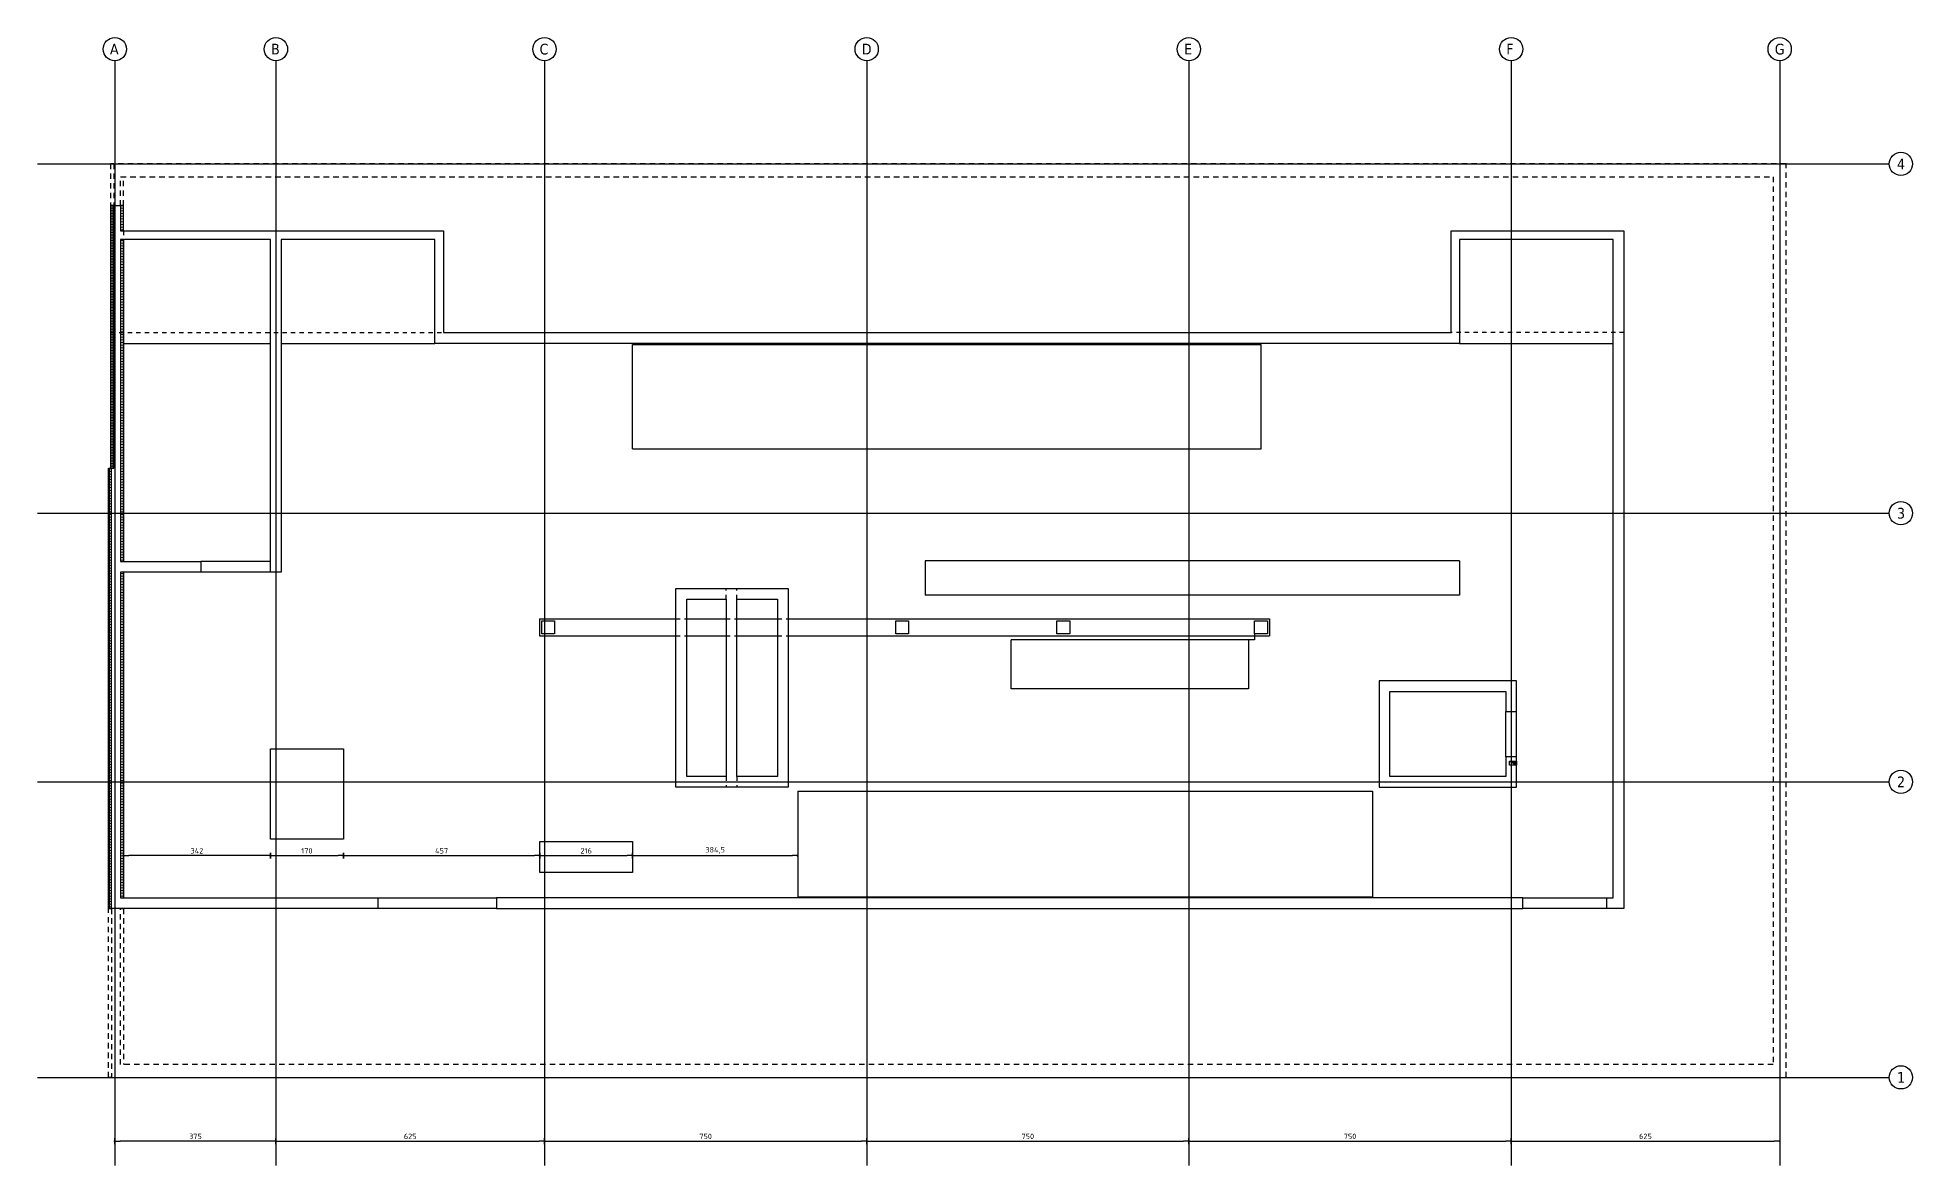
# Model space of a CAD drawing. Extents: x 22 to 185, y 12 to 71.
# Drawn here: x 76.88 to 120.53, y 36.12 to 62.36 of the extents above; entities that cross this region are included whole.
import ezdxf

# ---------------------------------------------------------------- set-up
doc = ezdxf.new("R2010")
doc.units = 0
doc.header["$LTSCALE"] = 0.5
doc.header["$MEASUREMENT"] = 0
doc.header["$PDSIZE"] = 0.15
for name, pattern in [('AUSGEZOGEN', [1000.01, 1000, 0.01]), ('DOT', [0.175, 0.05, -0.125]), ('HIDDEN2', [0.187, 0.125, -0.062]), ('VERDECKT', [0.375, 0.25, -0.125])]:
    doc.linetypes.add(name, pattern=pattern)
doc.layers.get('0').update_dxf_attribs({"linetype": 'CONTINUOUS'})
doc.layers.get('Defpoints').update_dxf_attribs({"linetype": 'CONTINUOUS'})
for name, color, linetype in [('ACHSEN', 7, 'CONTINUOUS'), ('BETON', 7, 'CONTINUOUS'), ('DRUEBER', 7, 'CONTINUOUS'), ('HILFE', 7, 'CONTINUOUS'), ('MASSE', 7, 'CONTINUOUS'), ('OBJEKT', 7, 'CONTINUOUS'), ('SFP_Achsen', 7, 'CONTINUOUS'), ('VERDECKT', 7, 'CONTINUOUS'), ('WD', 7, 'CONTINUOUS')]:
    doc.layers.add(name, color=color, linetype=linetype)
doc.layers.add('zila_01_rb_02_stb-fertig_05_schraff', color=144, linetype='CONTINUOUS', lineweight=9)
doc.styles.add('HELV', font='tahoma.ttf')
doc.styles.add('TXT', font='isocp.shx')
doc.dimstyles.new('DOT_I', dxfattribs={"dimscale": 0.5, "dimtxt": 0.25, "dimasz": 0.25, "dimexe": 0.1, "dimexo": 0.3, "dimgap": 0.1, "dimtad": 1, "dimdec": 3, "dimzin": 3, "dimtxsty": 'TXT', "dimblk": 'DOT', "dimblk1": 'DOT', "dimblk2": 'DOT', "dimsah": 1, "dimcen": 0.1, "dimse1": 1, "dimse2": 1, "dimazin": 0, "dimtfac": 1, "dimtdec": 4, "dimtix": 1, "dimtmove": 2, "dimatfit": 3, "dimldrblk": 'DOT', "dimfxl": 0, "dimtvp": 1, "dimtolj": 1, "dimtzin": 0, "dimarcsym": 0})
pattern_1 = [(0, (0, -0.67537), (1e-17, 0.0625), []), (90, (0, -0.67537), (-0.0625, 2e-17), [])]

msp = doc.modelspace()

# ---------------------------------------------------------------- texts
at = {"layer": 'SFP_Achsen', "color": 6, "linetype": 'AUSGEZOGEN', "style": 'HELV'}
for s, p in [('A', (78.5709, 61.9642)), ('B', (82.3209, 61.9642)), ('C', (88.5709, 61.9642)), ('D', (96.0709, 61.9642)), ('E', (103.5709, 61.9642)), ('F', (111.0709, 61.9642)), ('G', (117.3209, 61.9642)), ('4', (120.1648, 59.2919)), ('3', (120.1648, 51.1669)), ('2', (120.1648, 44.9169)), ('1', (120.1648, 38.0419))]:
    msp.add_text(s, height=0.25, dxfattribs=at).set_placement(p)

# ---------------------------------------------------------------- blocks, each defined once
blk = doc.blocks.new('Brüstung DG')
at = {"color": 0, "linetype": 'ByBlock', "lineweight": -2}
for p, q in [((0.285, 3.925), (0.35, 3.925)), ((0.35, 3.925), (0.35, 0.3))]:
    blk.add_line(p, q, dxfattribs=at)
for points in [[(0.125, 21.25), (0.05, 21.25), (0.05, 20.285), (0.125, 20.285)], [(0.285, 20.285), (0.35, 20.285), (0.35, 20.95)], [(0.075, 0), (0, 0), (0, 3.925), (0.075, 3.925)]]:
    blk.add_lwpolyline(points, dxfattribs=at)
blk.add_lwpolyline([(0.285, 20.285), (0.285, 20.285), (0.285, 20.285), (0.285, 20.95), (38.75, 20.95), (38.75, 0.3), (0.285, 0.3), (0.285, 3.925), (0.075, 3.925), (0.075, 0), (39.05, 0), (39.05, 21.25), (0.125, 21.25), (0.125, 20.285), (0.125, 20.285), (0.125, 20.285)], close=True, dxfattribs=at)
blk = doc.blocks.new('DG')
at = {"color": 0, "linetype": 'ByBlock', "lineweight": -2}
for p, q in [((0.35, 15.57), (0.35, 8.075)), ((0.35, 7.825), (0.35, 0.25))]:
    blk.add_line(p, q, dxfattribs=at)
for points in [[(0.125, 16.36), (0.05, 16.36), (0.05, 10.25), (0.075, 10.25)], [(0.285, 15.57), (0.285, 8.075), (2.15, 8.075), (2.15, 7.825), (0.285, 7.825), (0.285, 0.25), (6.27, 0.25), (6.27, 0), (0.075, 0), (0.075, 10.25), (0.125, 10.25), (0.125, 16.36), (0.285, 16.36), (0.285, 15.77), (7.8, 15.77), (7.8, 13.4), (31.25, 13.4), (31.25, 15.77), (35.275, 15.77), (35.275, 0), (34.875, 0), (34.875, 0.25), (35.025, 0.25), (35.025, 15.57), (31.45, 15.57), (31.45, 13.15), (7.6, 13.15), (7.6, 15.57), (4.025, 15.57), (4.025, 7.825), (3.775, 7.825), (3.775, 15.57), (0.285, 15.57)], [(0.35, 15.77), (0.35, 16.36), (0.285, 16.36)], [(0.075, 0), (0, 0), (0, 10.25), (0.075, 10.25)], [(13.21, 7.45), (15.825, 7.45), (15.825, 2.825), (13.21, 2.825), (13.21, 7.45)], [(14.375, 7.45), (14.625, 7.45)], [(13.46, 7.2), (14.375, 7.2), (14.375, 3.075), (13.46, 3.075), (13.46, 7.2)], [(14.625, 7.2), (15.575, 7.2), (15.575, 3.075), (14.625, 3.075), (14.625, 7.2)], [(32.775, 5.3), (29.575, 5.3), (29.575, 2.825), (32.775, 2.825), (32.775, 3.535), (32.525, 3.535), (32.525, 3.075), (29.825, 3.075), (29.825, 5.05), (32.525, 5.05), (32.525, 4.585), (32.775, 4.585), (32.775, 5.3)], [(14.625, 2.825), (14.375, 2.825)], [(9.03, 0.25), (9.03, 0), (32.925, 0), (32.925, 0.25), (9.03, 0.25)]]:
    blk.add_lwpolyline(points, dxfattribs=at)
for points in [[(10.085, 6.695), (10.385, 6.695), (10.385, 6.395), (10.085, 6.395)], [(18.325, 6.695), (18.625, 6.695), (18.625, 6.395), (18.325, 6.395)], [(22.075, 6.695), (22.375, 6.695), (22.375, 6.395), (22.075, 6.395)], [(26.675, 6.695), (26.975, 6.695), (26.975, 6.395), (26.675, 6.395)]]:
    blk.add_lwpolyline(points, close=True, dxfattribs=at)
at = {"layer": 'HILFE', "color": 102, "linetype": 'AUSGEZOGEN'}
blk.add_line((0.075, 0), (0, 0), dxfattribs=at)
blk = doc.blocks.new('DOT')
at = {"layer": 'MASSE', "color": 7, "linetype": 'Continuous'}
for p, q in [((0, 0), (-1, 0)), ((0, 0.54), (0, -0.54))]:
    blk.add_line(p, q, dxfattribs=at)
at = {"layer": 'MASSE', "color": 7, "linetype": 'Continuous', "const_width": 0.2}
blk.add_lwpolyline([(-0.1, 0, 1), (0.1, 0, 1)], format="xyb", close=True, dxfattribs=at)
blk = doc.blocks.new('*D393')
at = {"layer": 'Defpoints', "color": 0, "linetype": 'AUSGEZOGEN', "transparency": 16777216}
for p in [(78.685, 36.683), (78.685, 36.683), (82.435, 36.683)]:
    blk.add_point(p, dxfattribs=at)
at = {"layer": 'MASSE', "color": 0, "linetype": 'AUSGEZOGEN', "lineweight": -2, "transparency": 16777216}
blk.add_line((82.31, 36.683), (78.81, 36.683), dxfattribs=at)
at = {"layer": 'MASSE', "color": 0, "linetype": 'AUSGEZOGEN', "lineweight": -2, "transparency": 16777216, "xscale": 0.125, "yscale": 0.125, "zscale": 0.125, "rotation": 180}
blk.add_blockref('DOT', (78.685, 36.683), dxfattribs=at)
at = {"layer": 'MASSE', "color": 0, "linetype": 'AUSGEZOGEN', "lineweight": -2, "transparency": 16777216, "xscale": 0.125, "yscale": 0.125, "zscale": 0.125}
blk.add_blockref('DOT', (82.435, 36.683), dxfattribs=at)
at = {"layer": 'MASSE', "color": 0, "linetype": 'AUSGEZOGEN', "transparency": 16777216, "insert": (80.56, 36.796), "char_height": 0.125, "attachment_point": 5, "style": 'TXT'}
blk.add_mtext('\\A1;375', dxfattribs=at)
blk = doc.blocks.new('*D394')
at = {"layer": 'Defpoints', "color": 0, "linetype": 'AUSGEZOGEN', "transparency": 16777216}
for p in [(82.435, 36.683), (88.685, 36.683), (88.685, 36.683)]:
    blk.add_point(p, dxfattribs=at)
at = {"layer": 'MASSE', "color": 0, "linetype": 'AUSGEZOGEN', "lineweight": -2, "transparency": 16777216}
blk.add_line((82.56, 36.683), (88.56, 36.683), dxfattribs=at)
at = {"layer": 'MASSE', "color": 0, "linetype": 'AUSGEZOGEN', "lineweight": -2, "transparency": 16777216, "xscale": 0.125, "yscale": 0.125, "zscale": 0.125, "rotation": 180}
blk.add_blockref('DOT', (82.435, 36.683), dxfattribs=at)
at = {"layer": 'MASSE', "color": 0, "linetype": 'AUSGEZOGEN', "lineweight": -2, "transparency": 16777216, "xscale": 0.125, "yscale": 0.125, "zscale": 0.125}
blk.add_blockref('DOT', (88.685, 36.683), dxfattribs=at)
at = {"layer": 'MASSE', "color": 0, "linetype": 'AUSGEZOGEN', "transparency": 16777216, "insert": (85.56, 36.796), "char_height": 0.125, "attachment_point": 5, "style": 'TXT'}
blk.add_mtext('\\A1;625', dxfattribs=at)
blk = doc.blocks.new('*D395')
at = {"layer": 'Defpoints', "color": 0, "linetype": 'AUSGEZOGEN', "transparency": 16777216}
for p in [(88.685, 36.683), (96.185, 36.683), (96.185, 36.683)]:
    blk.add_point(p, dxfattribs=at)
at = {"layer": 'MASSE', "color": 0, "linetype": 'AUSGEZOGEN', "lineweight": -2, "transparency": 16777216}
blk.add_line((88.81, 36.683), (96.06, 36.683), dxfattribs=at)
at = {"layer": 'MASSE', "color": 0, "linetype": 'AUSGEZOGEN', "lineweight": -2, "transparency": 16777216, "xscale": 0.125, "yscale": 0.125, "zscale": 0.125, "rotation": 180}
blk.add_blockref('DOT', (88.685, 36.683), dxfattribs=at)
at = {"layer": 'MASSE', "color": 0, "linetype": 'AUSGEZOGEN', "lineweight": -2, "transparency": 16777216, "xscale": 0.125, "yscale": 0.125, "zscale": 0.125}
blk.add_blockref('DOT', (96.185, 36.683), dxfattribs=at)
at = {"layer": 'MASSE', "color": 0, "linetype": 'AUSGEZOGEN', "transparency": 16777216, "insert": (92.435, 36.796), "char_height": 0.125, "attachment_point": 5, "style": 'TXT'}
blk.add_mtext('\\A1;750', dxfattribs=at)
blk = doc.blocks.new('*D396')
at = {"layer": 'Defpoints', "color": 0, "linetype": 'AUSGEZOGEN', "transparency": 16777216}
for p in [(96.185, 36.683), (103.685, 36.683), (103.685, 36.683)]:
    blk.add_point(p, dxfattribs=at)
at = {"layer": 'MASSE', "color": 0, "linetype": 'AUSGEZOGEN', "lineweight": -2, "transparency": 16777216}
blk.add_line((96.31, 36.683), (103.56, 36.683), dxfattribs=at)
at = {"layer": 'MASSE', "color": 0, "linetype": 'AUSGEZOGEN', "lineweight": -2, "transparency": 16777216, "xscale": 0.125, "yscale": 0.125, "zscale": 0.125, "rotation": 180}
blk.add_blockref('DOT', (96.185, 36.683), dxfattribs=at)
at = {"layer": 'MASSE', "color": 0, "linetype": 'AUSGEZOGEN', "lineweight": -2, "transparency": 16777216, "xscale": 0.125, "yscale": 0.125, "zscale": 0.125}
blk.add_blockref('DOT', (103.685, 36.683), dxfattribs=at)
at = {"layer": 'MASSE', "color": 0, "linetype": 'AUSGEZOGEN', "transparency": 16777216, "insert": (99.935, 36.796), "char_height": 0.125, "attachment_point": 5, "style": 'TXT'}
blk.add_mtext('\\A1;750', dxfattribs=at)
blk = doc.blocks.new('*D397')
at = {"layer": 'Defpoints', "color": 0, "linetype": 'AUSGEZOGEN', "transparency": 16777216}
for p in [(103.685, 36.683), (111.185, 36.683), (111.185, 36.683)]:
    blk.add_point(p, dxfattribs=at)
at = {"layer": 'MASSE', "color": 0, "linetype": 'AUSGEZOGEN', "lineweight": -2, "transparency": 16777216}
blk.add_line((103.81, 36.683), (111.06, 36.683), dxfattribs=at)
at = {"layer": 'MASSE', "color": 0, "linetype": 'AUSGEZOGEN', "lineweight": -2, "transparency": 16777216, "xscale": 0.125, "yscale": 0.125, "zscale": 0.125, "rotation": 180}
blk.add_blockref('DOT', (103.685, 36.683), dxfattribs=at)
at = {"layer": 'MASSE', "color": 0, "linetype": 'AUSGEZOGEN', "lineweight": -2, "transparency": 16777216, "xscale": 0.125, "yscale": 0.125, "zscale": 0.125}
blk.add_blockref('DOT', (111.185, 36.683), dxfattribs=at)
at = {"layer": 'MASSE', "color": 0, "linetype": 'AUSGEZOGEN', "transparency": 16777216, "insert": (107.435, 36.796), "char_height": 0.125, "attachment_point": 5, "style": 'TXT'}
blk.add_mtext('\\A1;750', dxfattribs=at)
blk = doc.blocks.new('*D398')
at = {"layer": 'Defpoints', "color": 0, "linetype": 'AUSGEZOGEN', "transparency": 16777216}
for p in [(111.185, 36.683), (117.435, 36.683), (117.435, 36.683)]:
    blk.add_point(p, dxfattribs=at)
at = {"layer": 'MASSE', "color": 0, "linetype": 'AUSGEZOGEN', "lineweight": -2, "transparency": 16777216}
blk.add_line((111.31, 36.683), (117.31, 36.683), dxfattribs=at)
at = {"layer": 'MASSE', "color": 0, "linetype": 'AUSGEZOGEN', "lineweight": -2, "transparency": 16777216, "xscale": 0.125, "yscale": 0.125, "zscale": 0.125, "rotation": 180}
blk.add_blockref('DOT', (111.185, 36.683), dxfattribs=at)
at = {"layer": 'MASSE', "color": 0, "linetype": 'AUSGEZOGEN', "lineweight": -2, "transparency": 16777216, "xscale": 0.125, "yscale": 0.125, "zscale": 0.125}
blk.add_blockref('DOT', (117.435, 36.683), dxfattribs=at)
at = {"layer": 'MASSE', "color": 0, "linetype": 'AUSGEZOGEN', "transparency": 16777216, "insert": (114.31, 36.796), "char_height": 0.125, "attachment_point": 5, "style": 'TXT'}
blk.add_mtext('\\A1;625', dxfattribs=at)
blk = doc.blocks.new('*D399')
at = {"layer": 'Defpoints', "color": 0, "linetype": 'AUSGEZOGEN', "transparency": 16777216}
for p in [(78.885, 43.326), (78.885, 43.326), (82.305, 43.326)]:
    blk.add_point(p, dxfattribs=at)
at = {"layer": 'MASSE', "color": 0, "linetype": 'AUSGEZOGEN', "lineweight": -2, "transparency": 16777216}
blk.add_line((82.18, 43.326), (79.01, 43.326), dxfattribs=at)
at = {"layer": 'MASSE', "color": 0, "linetype": 'AUSGEZOGEN', "lineweight": -2, "transparency": 16777216, "xscale": 0.125, "yscale": 0.125, "zscale": 0.125, "rotation": 180}
blk.add_blockref('DOT', (78.885, 43.326), dxfattribs=at)
at = {"layer": 'MASSE', "color": 0, "linetype": 'AUSGEZOGEN', "lineweight": -2, "transparency": 16777216, "xscale": 0.125, "yscale": 0.125, "zscale": 0.125}
blk.add_blockref('DOT', (82.305, 43.326), dxfattribs=at)
at = {"layer": 'MASSE', "color": 0, "linetype": 'AUSGEZOGEN', "transparency": 16777216, "insert": (80.595, 43.438), "char_height": 0.125, "attachment_point": 5, "style": 'TXT'}
blk.add_mtext('\\A1;342', dxfattribs=at)
blk = doc.blocks.new('*D400')
at = {"layer": 'Defpoints', "color": 0, "linetype": 'AUSGEZOGEN', "transparency": 16777216}
for p in [(82.305, 43.326), (84.005, 43.326), (84.005, 43.326)]:
    blk.add_point(p, dxfattribs=at)
at = {"layer": 'MASSE', "color": 0, "linetype": 'AUSGEZOGEN', "lineweight": -2, "transparency": 16777216}
blk.add_line((82.43, 43.326), (83.88, 43.326), dxfattribs=at)
at = {"layer": 'MASSE', "color": 0, "linetype": 'AUSGEZOGEN', "lineweight": -2, "transparency": 16777216, "xscale": 0.125, "yscale": 0.125, "zscale": 0.125, "rotation": 180}
blk.add_blockref('DOT', (82.305, 43.326), dxfattribs=at)
at = {"layer": 'MASSE', "color": 0, "linetype": 'AUSGEZOGEN', "lineweight": -2, "transparency": 16777216, "xscale": 0.125, "yscale": 0.125, "zscale": 0.125}
blk.add_blockref('DOT', (84.005, 43.326), dxfattribs=at)
at = {"layer": 'MASSE', "color": 0, "linetype": 'AUSGEZOGEN', "transparency": 16777216, "insert": (83.155, 43.438), "char_height": 0.125, "attachment_point": 5, "style": 'TXT'}
blk.add_mtext('\\A1;170', dxfattribs=at)
blk = doc.blocks.new('*D401')
at = {"layer": 'Defpoints', "color": 0, "linetype": 'AUSGEZOGEN', "transparency": 16777216}
for p in [(84.005, 43.326), (88.575, 43.326), (88.575, 43.326)]:
    blk.add_point(p, dxfattribs=at)
at = {"layer": 'MASSE', "color": 0, "linetype": 'AUSGEZOGEN', "lineweight": -2, "transparency": 16777216}
blk.add_line((84.13, 43.326), (88.45, 43.326), dxfattribs=at)
at = {"layer": 'MASSE', "color": 0, "linetype": 'AUSGEZOGEN', "lineweight": -2, "transparency": 16777216, "xscale": 0.125, "yscale": 0.125, "zscale": 0.125, "rotation": 180}
blk.add_blockref('DOT', (84.005, 43.326), dxfattribs=at)
at = {"layer": 'MASSE', "color": 0, "linetype": 'AUSGEZOGEN', "lineweight": -2, "transparency": 16777216, "xscale": 0.125, "yscale": 0.125, "zscale": 0.125}
blk.add_blockref('DOT', (88.575, 43.326), dxfattribs=at)
at = {"layer": 'MASSE', "color": 0, "linetype": 'AUSGEZOGEN', "transparency": 16777216, "insert": (86.29, 43.438), "char_height": 0.125, "attachment_point": 5, "style": 'TXT'}
blk.add_mtext('\\A1;457', dxfattribs=at)
blk = doc.blocks.new('*D402')
at = {"layer": 'Defpoints', "color": 0, "linetype": 'AUSGEZOGEN', "transparency": 16777216}
for p in [(88.575, 43.326), (90.735, 43.326), (90.735, 43.326)]:
    blk.add_point(p, dxfattribs=at)
at = {"layer": 'MASSE', "color": 0, "linetype": 'AUSGEZOGEN', "lineweight": -2, "transparency": 16777216}
blk.add_line((88.7, 43.326), (90.61, 43.326), dxfattribs=at)
at = {"layer": 'MASSE', "color": 0, "linetype": 'AUSGEZOGEN', "lineweight": -2, "transparency": 16777216, "xscale": 0.125, "yscale": 0.125, "zscale": 0.125, "rotation": 180}
blk.add_blockref('DOT', (88.575, 43.326), dxfattribs=at)
at = {"layer": 'MASSE', "color": 0, "linetype": 'AUSGEZOGEN', "lineweight": -2, "transparency": 16777216, "xscale": 0.125, "yscale": 0.125, "zscale": 0.125}
blk.add_blockref('DOT', (90.735, 43.326), dxfattribs=at)
at = {"layer": 'MASSE', "color": 0, "linetype": 'AUSGEZOGEN', "transparency": 16777216, "insert": (89.655, 43.438), "char_height": 0.125, "attachment_point": 5, "style": 'TXT'}
blk.add_mtext('\\A1;216', dxfattribs=at)
blk = doc.blocks.new('*D403')
at = {"layer": 'Defpoints', "color": 0, "linetype": 'AUSGEZOGEN', "transparency": 16777216}
for p in [(90.735, 43.326), (94.58, 43.326), (94.58, 43.326)]:
    blk.add_point(p, dxfattribs=at)
at = {"layer": 'MASSE', "color": 0, "linetype": 'AUSGEZOGEN', "lineweight": -2, "transparency": 16777216}
blk.add_line((90.86, 43.326), (94.455, 43.326), dxfattribs=at)
at = {"layer": 'MASSE', "color": 0, "linetype": 'AUSGEZOGEN', "lineweight": -2, "transparency": 16777216, "xscale": 0.125, "yscale": 0.125, "zscale": 0.125, "rotation": 180}
blk.add_blockref('DOT', (90.735, 43.326), dxfattribs=at)
at = {"layer": 'MASSE', "color": 0, "linetype": 'AUSGEZOGEN', "lineweight": -2, "transparency": 16777216, "xscale": 0.125, "yscale": 0.125, "zscale": 0.125}
blk.add_blockref('DOT', (94.58, 43.326), dxfattribs=at)
at = {"layer": 'MASSE', "color": 0, "linetype": 'AUSGEZOGEN', "transparency": 16777216, "insert": (92.657, 43.448), "char_height": 0.125, "attachment_point": 5, "style": 'TXT'}
blk.add_mtext('\\A1;384,5', dxfattribs=at)

# ---------------------------------------------------------------- dimensions: what is measured, and where the dimension line sits
at = {"layer": 'MASSE', "color": 7, "linetype": 'AUSGEZOGEN'}
for base, p1, p2, override, picture, middle in [((78.8849, 43.3258), (82.3049, 43.3258), (78.8849, 43.3258), {"dimdec": 0, "dimlfac": 100}, '*D399', (80.5949, 43.4384)), ((84.0049, 43.3258), (82.3049, 43.3258), (84.0049, 43.3258), {"dimdec": 0, "dimlfac": 100}, '*D400', (83.1549, 43.4383)), ((88.5749, 43.3258), (84.0049, 43.3258), (88.5749, 43.3258), {"dimdec": 0, "dimlfac": 100}, '*D401', (86.2899, 43.4383)), ((90.7349, 43.3258), (88.5749, 43.3258), (90.7349, 43.3258), {"dimdec": 0, "dimlfac": 100}, '*D402', (89.6549, 43.4384)), ((94.5799, 43.3258), (90.7349, 43.3258), (94.5799, 43.3258), {"dimdec": 1, "dimlfac": 100}, '*D403', (92.6574, 43.4477)), ((78.6849, 36.6833), (82.4349, 36.6833), (78.6849, 36.6833), {"dimdec": 0, "dimlfac": 100}, '*D393', (80.5599, 36.7958)), ((88.6849, 36.6833), (82.4349, 36.6833), (88.6849, 36.6833), {"dimdec": 0, "dimlfac": 100}, '*D394', (85.5599, 36.7958)), ((96.1849, 36.6833), (88.6849, 36.6833), (96.1849, 36.6833), {"dimdec": 0, "dimlfac": 100}, '*D395', (92.4349, 36.7958)), ((103.6849, 36.6833), (96.1849, 36.6833), (103.6849, 36.6833), {"dimdec": 0, "dimlfac": 100}, '*D396', (99.9349, 36.7958)), ((111.1849, 36.6833), (103.6849, 36.6833), (111.1849, 36.6833), {"dimdec": 0, "dimlfac": 100}, '*D397', (107.4349, 36.7958)), ((117.4349, 36.6833), (111.1849, 36.6833), (117.4349, 36.6833), {"dimdec": 0, "dimlfac": 100}, '*D398', (114.3099, 36.7958))]:
    dim = msp.add_linear_dim(base=base, p1=p1, p2=p2, dimstyle='DOT_I', override=override, dxfattribs=at)
    dim.commit()
    dim.dimension.update_dxf_attribs({"geometry": picture, "text_midpoint": middle})

# ---------------------------------------------------------------- hatches: boundary and pattern name
at = {"layer": 'WD', "linetype": 'AUSGEZOGEN', "transparency": 33554687}
h = msp.add_hatch(color=253, dxfattribs=at)
h.paths.add_polyline_path([(111.3099, 45.5231), (111.1849, 45.5231), (111.1849, 45.5013), (111.3099, 45.4331)])
h.paths.add_polyline_path([(111.1849, 45.5231), (111.1449, 45.5231), (111.1849, 45.5013)])
at = {"layer": 'zila_01_rb_02_stb-fertig_05_schraff', "linetype": 'AUSGEZOGEN'}
h = msp.add_hatch(dxfattribs=at)
h.set_pattern_fill('ANSI37', color=102, scale=0.5, angle=-45)
h.set_pattern_definition(pattern_1)
h.paths.add_polyline_path([(78.6099, 52.3431), (78.5349, 52.3431), (78.5349, 42.0931), (78.6099, 42.0931)])
h.paths.add_polyline_path([(78.6599, 58.4531), (78.5849, 58.4531), (78.5849, 52.3431), (78.6099, 52.3431), (78.6599, 52.3431)])
h.paths.add_polyline_path([(78.8849, 48.0921), (78.8199, 48.0921), (78.8199, 42.3431), (78.8849, 42.3431)])
h.paths.add_polyline_path([(78.8199, 50.1681), (78.8849, 50.1681), (78.8849, 57.6631), (78.8199, 57.6631)])
h.paths.add_polyline_path([(78.8849, 49.9181), (78.8199, 49.9181), (78.8199, 48.0921), (78.8849, 48.0921)])
at = {"layer": 'zila_01_rb_02_stb-fertig_05_schraff'}
h = msp.add_hatch(dxfattribs=at)
h.set_pattern_fill('ANSI37', color=102, scale=0.5, angle=-45)
h.set_pattern_definition(pattern_1)
h.paths.add_polyline_path([(78.8849, 58.4531), (78.8199, 58.4531), (78.8199, 57.8631), (78.8849, 57.8631)])

# ---------------------------------------------------------------- linework, layer by layer
at = {"layer": 'ACHSEN', "color": 140, "linetype": 'AUSGEZOGEN'}
for p, q in [((78.6849, 61.8181), (78.6849, 36.1181)), ((82.4349, 61.8181), (82.4349, 36.1181)), ((88.6849, 61.8181), (88.6849, 36.1181)), ((96.1849, 61.8181), (96.1849, 36.1181)), ((103.6849, 61.8181), (103.6849, 36.1181)), ((111.1849, 61.8181), (111.1849, 36.1181)), ((117.4349, 61.8181), (117.4349, 36.1181)), ((76.8849, 59.4181), (119.9849, 59.4181)), ((76.8849, 51.2931), (119.9849, 51.2931)), ((76.8849, 45.0431), (119.9849, 45.0431)), ((76.8849, 38.1681), (119.9849, 38.1681))]:
    msp.add_line(p, q, dxfattribs=at)
at = {"layer": 'BETON', "color": 6, "linetype": 'AUSGEZOGEN'}
for p, q in [((90.7349, 52.7881), (90.7349, 55.2181)), ((90.7349, 55.2181), (105.3649, 55.2181)), ((105.3649, 52.7881), (105.3649, 55.2181)), ((90.7349, 52.7881), (105.3649, 52.7881)), ((109.9849, 50.1831), (97.5449, 50.1831)), ((97.5449, 50.1831), (97.5449, 49.3831)), ((109.9849, 50.1831), (109.9849, 49.3831)), ((109.9849, 49.3831), (97.5449, 49.3831)), ((105.0699, 48.3431), (99.5499, 48.3431)), ((99.5499, 47.2031), (99.5499, 48.3431)), ((105.0699, 48.3431), (105.0699, 47.2031)), ((105.0699, 47.2031), (99.5499, 47.2031)), ((82.3049, 43.7131), (82.3049, 45.8131)), ((82.3049, 45.8131), (84.0049, 45.8131)), ((84.0049, 45.8131), (84.0049, 43.7131)), ((94.5799, 44.8281), (107.9549, 44.8281)), ((94.5799, 44.8281), (94.5799, 42.3681)), ((107.9549, 44.8281), (107.9549, 42.3681)), ((84.0049, 43.7131), (82.3049, 43.7131)), ((88.5749, 42.9331), (88.5749, 43.6531)), ((88.5749, 43.6531), (90.7349, 43.6531)), ((90.7349, 43.6531), (90.7349, 42.9331)), ((90.7349, 42.9331), (88.5749, 42.9331)), ((94.5799, 42.3681), (107.9549, 42.3681))]:
    msp.add_line(p, q, dxfattribs=at)
at = {"layer": 'DRUEBER', "color": 7, "linetype": 'HIDDEN2'}
for p, q in [((113.8099, 55.4931), (109.7849, 55.4931)), ((92.9099, 49.2931), (92.9099, 49.5431)), ((93.1599, 49.2931), (93.1599, 49.5431)), ((92.9099, 48.8381), (93.1599, 48.8381)), ((92.9099, 48.4381), (93.1599, 48.4381)), ((92.9099, 45.1681), (92.9099, 44.9181)), ((93.1599, 45.1681), (93.1599, 44.9181))]:
    msp.add_line(p, q, dxfattribs=at)
at = {"layer": 'DRUEBER', "color": 7, "linetype": 'DOT'}
for p, q in [((91.7449, 48.8381), (91.9949, 48.8381)), ((94.1099, 48.8381), (94.3599, 48.8381)), ((91.7449, 48.4381), (91.9949, 48.4381)), ((94.1099, 48.4381), (94.3599, 48.4381))]:
    msp.add_line(p, q, dxfattribs=at)
at = {"layer": 'HILFE', "color": 102, "linetype": 'AUSGEZOGEN'}
for p, q in [((105.2099, 48.4881), (105.2099, 48.3431)), ((105.2099, 48.3431), (105.0699, 48.3431))]:
    msp.add_line(p, q, dxfattribs=at)
at = {"layer": 'OBJEKT', "color": 7, "linetype": 'HIDDEN2'}
for p, q in [((78.8849, 57.8631), (78.8849, 57.6631)), ((78.5849, 55.4931), (86.3349, 55.4931))]:
    msp.add_line(p, q, dxfattribs=at)
at = {"layer": 'OBJEKT', "color": 7, "linetype": 'AUSGEZOGEN'}
for p, q in [((78.8849, 55.2431), (82.3099, 55.2431)), ((82.5599, 55.2431), (86.1349, 55.2431)), ((109.9849, 55.2431), (113.5599, 55.2431)), ((82.3099, 50.1681), (80.6849, 50.1681)), ((82.3099, 49.9181), (80.6849, 49.9181)), ((88.5699, 48.8381), (91.7449, 48.8381)), ((88.5699, 48.8381), (88.5699, 48.4381)), ((91.9949, 48.8381), (92.9099, 48.8381)), ((93.1599, 48.8381), (94.1099, 48.8381)), ((94.3599, 48.8381), (105.5599, 48.8381)), ((105.5599, 48.8381), (105.5599, 48.4381)), ((88.5699, 48.4381), (91.7449, 48.4381)), ((91.9949, 48.4381), (92.9099, 48.4381)), ((93.1599, 48.4381), (94.1099, 48.4381)), ((94.3599, 48.4381), (105.5599, 48.4381)), ((111.0599, 45.6281), (111.0599, 46.6781)), ((111.3099, 45.6281), (111.3099, 46.6781)), ((84.8049, 42.3431), (87.5649, 42.3431)), ((111.4599, 42.3431), (113.4099, 42.3431)), ((87.5649, 42.0931), (84.8049, 42.0931)), ((113.4099, 42.0931), (111.4599, 42.0931))]:
    msp.add_line(p, q, dxfattribs=at)
at = {"layer": 'SFP_Achsen', "color": 7, "linetype": 'AUSGEZOGEN'}
for centre in [(78.6849, 62.0886), (82.4349, 62.0886), (88.6849, 62.0886), (96.1849, 62.0886), (103.6849, 62.0886), (111.1849, 62.0886), (117.4349, 62.0886), (120.2554, 59.4181), (120.2554, 51.2931), (120.2554, 45.0431), (120.2554, 38.1681)]:
    msp.add_circle(centre, 0.2705, dxfattribs=at)
at = {"layer": 'WD', "color": 7, "linetype": 'AUSGEZOGEN'}
msp.add_line((111.1449, 45.5231), (111.3099, 45.4331), dxfattribs=at)
msp.add_lwpolyline([(111.1449, 45.5231), (111.3099, 45.5231), (111.3099, 45.4331), (111.1449, 45.4331)], close=True, dxfattribs=at)

# ---------------------------------------------------------------- block references
at = {"layer": 'BETON', "color": 6, "linetype": 'AUSGEZOGEN'}
msp.add_blockref('DG', (78.5349, 42.0931), dxfattribs=at)
at = {"layer": 'VERDECKT', "color": 7, "linetype": 'VERDECKT'}
msp.add_blockref('Brüstung DG', (78.5349, 38.1681), dxfattribs=at)

msp.set_redraw_order([(e.dxf.handle, doc.entitydb.next_handle()) for e in msp.query("TEXT MTEXT ATTDEF DIMENSION ARC_DIMENSION")])  # texts and dimensions are drawn at this point

doc.saveas('drawing.dxf')
